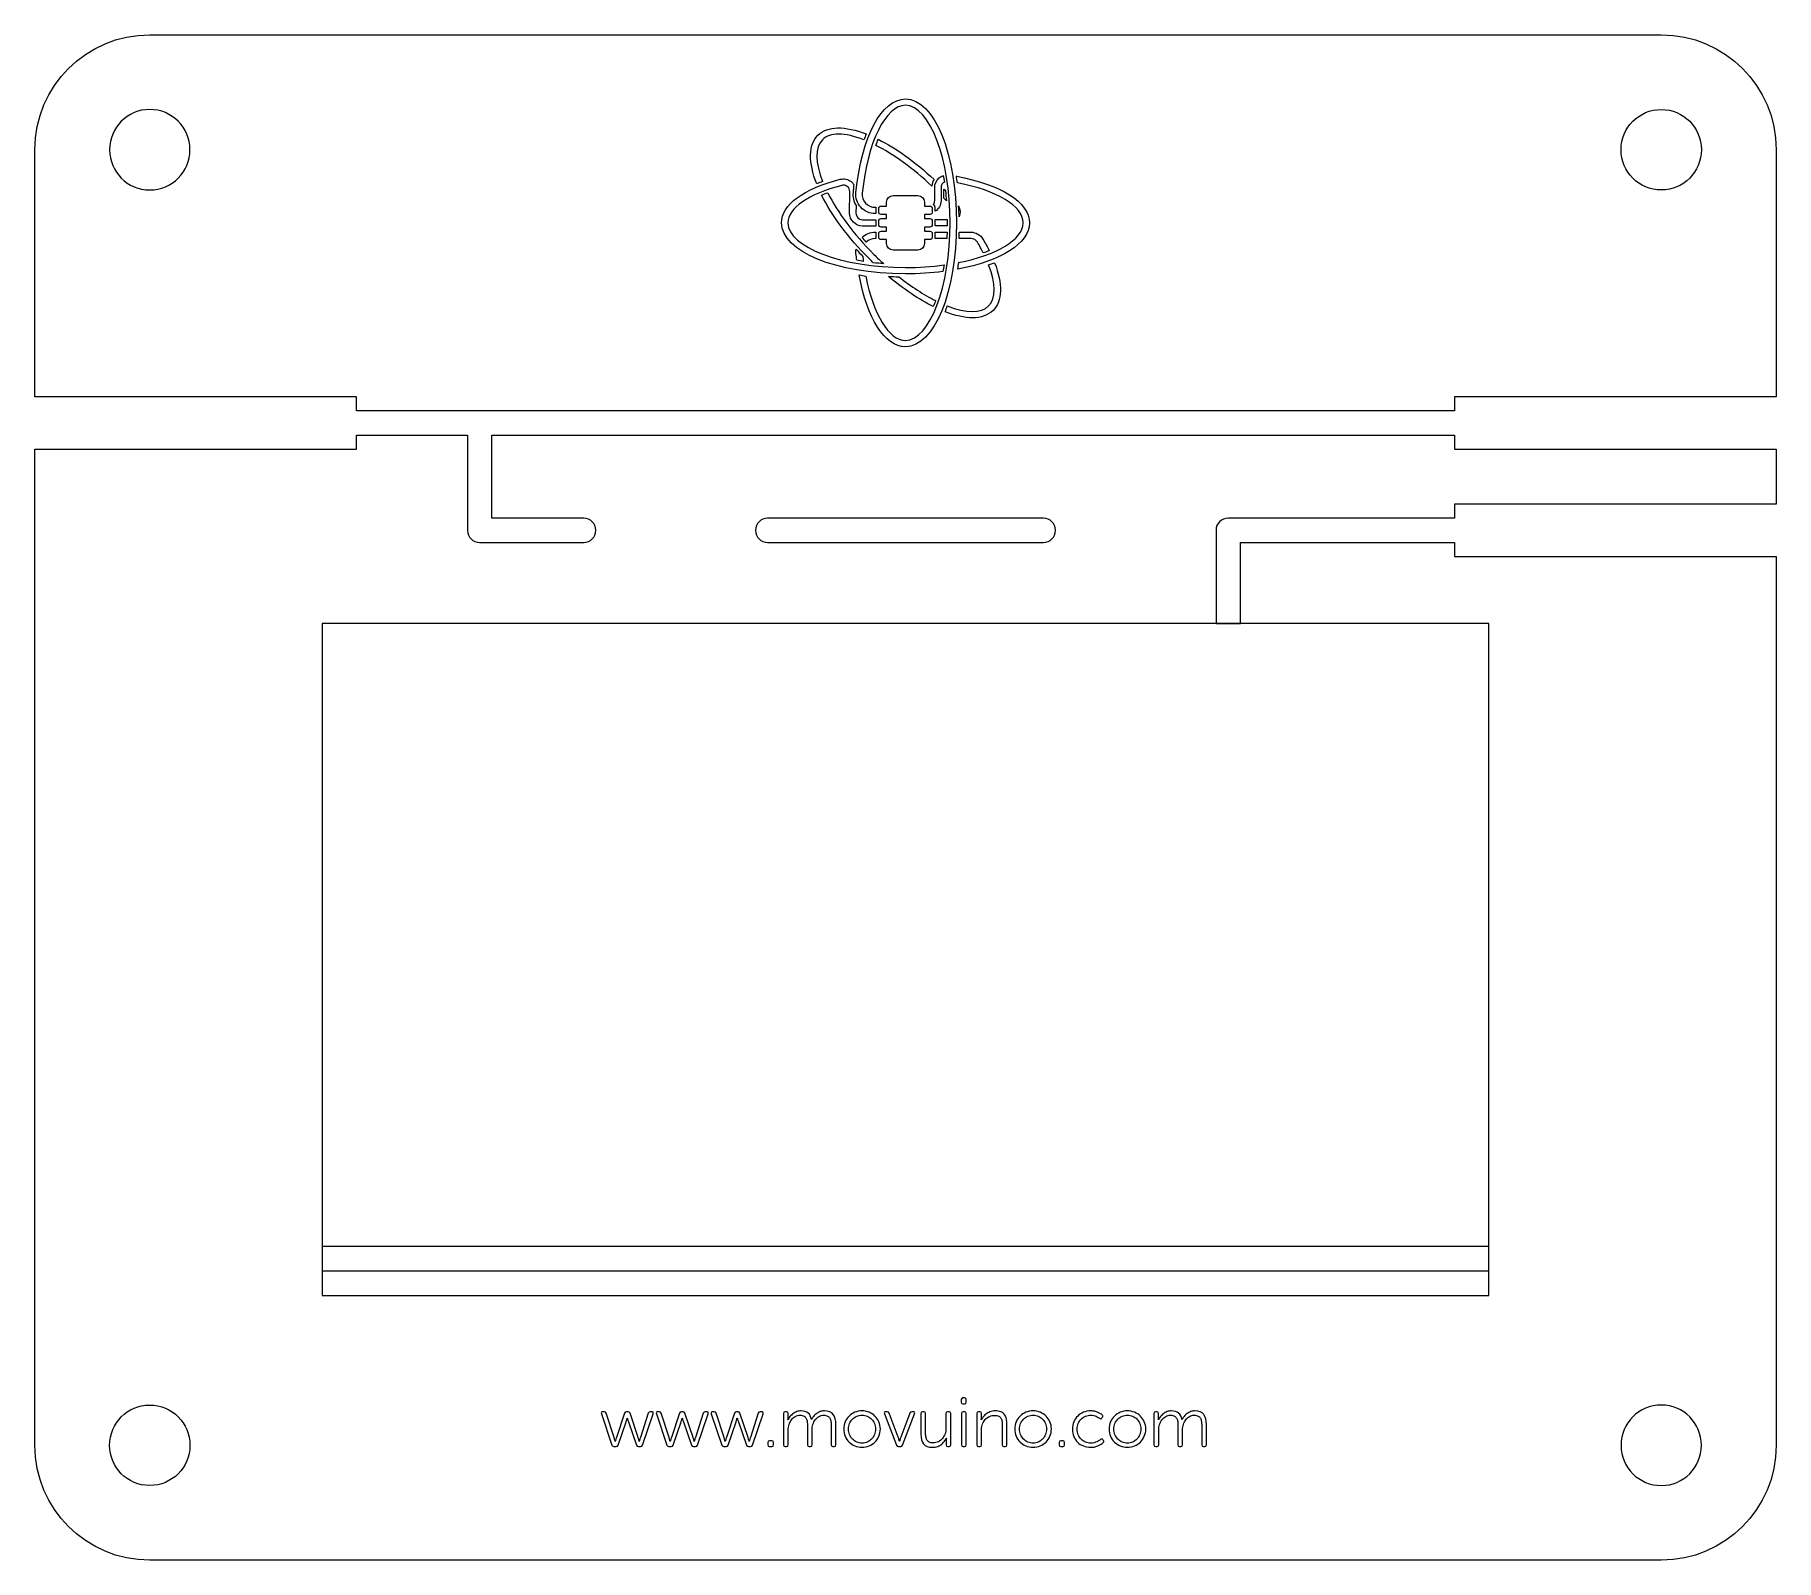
# Model space of a CAD drawing. Header units: inches. Extents: x 2.1 to 77.9, y -73.2 to -6.8.
import ezdxf

# ---------------------------------------------------------------- set-up
doc = ezdxf.new("R2010")
doc.units = ezdxf.units.IN
doc.header["$MEASUREMENT"] = 0
doc.layers.add('Bottom', color=7, linetype='Continuous')

msp = doc.modelspace()

# ---------------------------------------------------------------- linework, layer by layer
at = {"layer": 'Bottom', "color": 7, "lineweight": 9}
for points in [[(77.882, -22.568)], [(14.618, -60.606), (65.382, -60.606), (65.382, -32.43), (14.618, -32.43), (14.618, -60.606)], [(14.618, -61.668), (65.382, -61.668), (65.382, -59.546), (14.618, -59.546), (14.618, -61.668)]]:
    msp.add_lwpolyline(points, dxfattribs=at)
for points, knots in [([(77.882, -11.808), (77.882, -9.047), (75.644, -6.809), (72.882, -6.809), (72.882, -6.809), (7.118, -6.809), (7.118, -6.809), (4.357, -6.809), (2.118, -9.047), (2.118, -11.808), (2.118, -11.808), (2.118, -22.568), (2.118, -22.568), (2.118, -22.568), (2.118, -22.568), (2.118, -22.568), (2.118, -22.568), (16.118, -22.568), (16.118, -22.568), (16.118, -22.568), (16.118, -23.173), (16.118, -23.173), (16.118, -23.173), (20.94, -23.173), (20.94, -23.173), (20.94, -23.173), (21.998, -23.173), (21.998, -23.173), (21.998, -23.173), (63.882, -23.173), (63.882, -23.173), (63.882, -23.173), (63.882, -22.568), (63.882, -22.568), (63.882, -22.568), (77.882, -22.568), (77.882, -22.568), (77.882, -22.568), (77.882, -11.808), (77.882, -11.808)], [0, 0, 0, 0, 1, 1, 1, 2, 2, 2, 3, 3, 3, 4, 4, 4, 5, 5, 5, 6, 6, 6, 7, 7, 7, 8, 8, 8, 9, 9, 9, 10, 10, 10, 11, 11, 11, 12, 12, 12, 13, 13, 13, 13]), ([(40, -9.601), (38.959, -9.601), (38.093, -11.236), (37.845, -13.668), (37.821, -13.903), (37.898, -14.139), (38.057, -14.314), (38.216, -14.49), (38.443, -14.591), (38.68, -14.591), (38.68, -14.591), (38.715, -14.591), (38.715, -14.591), (38.709, -14.571), (38.705, -14.549), (38.705, -14.527), (38.705, -14.527), (38.705, -14.363), (38.705, -14.363), (38.705, -14.347), (38.707, -14.332), (38.71, -14.316), (38.71, -14.316), (38.68, -14.316), (38.68, -14.316), (38.521, -14.316), (38.368, -14.249), (38.261, -14.13), (38.153, -14.01), (38.102, -13.856), (38.119, -13.696), (38.344, -11.483), (39.135, -9.876), (40, -9.876), (41.055, -9.876), (41.946, -12.218), (41.946, -14.991), (41.946, -17.764), (41.055, -20.106), (40, -20.106), (39.275, -20.106), (38.602, -18.977), (38.27, -17.308), (38.172, -17.293), (38.075, -17.276), (37.979, -17.258), (38.332, -19.159), (39.1, -20.381), (40, -20.381), (41.245, -20.381), (42.221, -18.013), (42.221, -14.991), (42.221, -11.969), (41.245, -9.601), (40, -9.601)], [0, 0, 0, 0, 1, 1, 1, 2, 2, 2, 3, 3, 3, 4, 4, 4, 5, 5, 5, 6, 6, 6, 7, 7, 7, 8, 8, 8, 9, 9, 9, 10, 10, 10, 11, 11, 11, 12, 12, 12, 13, 13, 13, 14, 14, 14, 15, 15, 15, 16, 16, 16, 17, 17, 17, 18, 18, 18, 18]), ([(8.868, -11.808), (8.868, -12.775), (8.085, -13.558), (7.118, -13.558), (6.152, -13.558), (5.368, -12.775), (5.368, -11.808), (5.368, -10.842), (6.152, -10.059), (7.118, -10.059), (8.085, -10.059), (8.868, -10.842), (8.868, -11.808), (8.868, -11.808), (8.868, -11.808), (8.868, -11.808)], [0, 0, 0, 0, 1, 1, 1, 2, 2, 2, 3, 3, 3, 4, 4, 4, 5, 5, 5, 5]), ([(71.132, -11.808), (71.132, -12.775), (71.915, -13.558), (72.882, -13.558), (73.848, -13.558), (74.632, -12.775), (74.632, -11.808), (74.632, -10.842), (73.848, -10.059), (72.882, -10.059), (71.915, -10.059), (71.132, -10.842), (71.132, -11.808), (71.132, -11.808), (71.132, -11.808), (71.132, -11.808)], [0, 0, 0, 0, 1, 1, 1, 2, 2, 2, 3, 3, 3, 4, 4, 4, 5, 5, 5, 5]), ([(37.088, -11.131), (37.402, -11.131), (37.778, -11.219), (38.192, -11.383), (38.224, -11.293), (38.257, -11.207), (38.291, -11.123), (37.375, -10.766), (36.611, -10.758), (36.189, -11.18), (35.765, -11.604), (35.775, -12.371), (36.136, -13.291), (36.219, -13.257), (36.306, -13.224), (36.395, -13.192), (36.073, -12.382), (36.041, -11.716), (36.383, -11.374), (36.549, -11.209), (36.791, -11.131), (37.088, -11.131)], [0, 0, 0, 0, 1, 1, 1, 2, 2, 2, 3, 3, 3, 4, 4, 4, 5, 5, 5, 6, 6, 6, 7, 7, 7, 7]), ([(41.242, -13.103), (40.422, -12.336), (39.582, -11.74), (38.815, -11.356), (38.78, -11.441), (38.746, -11.528), (38.713, -11.619), (39.481, -12.009), (40.334, -12.619), (41.144, -13.39), (41.155, -13.287), (41.189, -13.19), (41.242, -13.103)], [0, 0, 0, 0, 1, 1, 1, 2, 2, 2, 3, 3, 3, 4, 4, 4, 4]), ([(34.885, -14.991), (34.885, -14.35), (35.783, -13.726), (37.227, -13.363), (37.25, -13.357), (37.273, -13.354), (37.295, -13.354), (37.357, -13.354), (37.417, -13.375), (37.467, -13.414), (37.537, -13.469), (37.577, -13.551), (37.576, -13.64), (37.576, -13.64), (37.57, -14.568), (37.57, -14.568), (37.569, -14.717), (37.627, -14.858), (37.732, -14.964), (37.838, -15.07), (37.978, -15.129), (38.128, -15.129), (38.128, -15.129), (38.712, -15.129), (38.712, -15.129), (38.708, -15.11), (38.705, -15.092), (38.705, -15.073), (38.705, -15.073), (38.705, -14.909), (38.705, -14.909), (38.705, -14.89), (38.708, -14.872), (38.712, -14.854), (38.712, -14.854), (38.128, -14.854), (38.128, -14.854), (38.052, -14.854), (37.981, -14.824), (37.927, -14.77), (37.874, -14.716), (37.845, -14.645), (37.845, -14.569), (37.845, -14.569), (37.847, -14.243), (37.847, -14.243), (37.745, -14.07), (37.695, -13.865), (37.716, -13.655), (37.727, -13.544), (37.741, -13.435), (37.755, -13.326), (37.723, -13.278), (37.684, -13.235), (37.637, -13.198), (37.501, -13.092), (37.327, -13.054), (37.161, -13.096), (35.564, -13.497), (34.61, -14.206), (34.61, -14.991), (34.61, -16.236), (36.978, -17.212), (40, -17.212), (40.571, -17.212), (41.118, -17.176), (41.631, -17.111), (41.648, -17.017), (41.664, -16.921), (41.679, -16.824), (41.15, -16.896), (40.585, -16.937), (40, -16.937), (37.228, -16.937), (34.885, -16.046), (34.885, -14.991)], [0, 0, 0, 0, 1, 1, 1, 2, 2, 2, 3, 3, 3, 4, 4, 4, 5, 5, 5, 6, 6, 6, 7, 7, 7, 8, 8, 8, 9, 9, 9, 10, 10, 10, 11, 11, 11, 12, 12, 12, 13, 13, 13, 14, 14, 14, 15, 15, 15, 16, 16, 16, 17, 17, 17, 18, 18, 18, 19, 19, 19, 20, 20, 20, 21, 21, 21, 22, 22, 22, 23, 23, 23, 24, 24, 24, 25, 25, 25, 25]), ([(41.228, -14.2), (41.271, -14.244), (41.295, -14.302), (41.295, -14.363), (41.295, -14.363), (41.295, -14.49), (41.295, -14.49), (41.446, -14.39), (41.545, -14.219), (41.545, -14.025), (41.545, -14.025), (41.545, -13.462), (41.545, -13.462), (41.545, -13.38), (41.581, -13.302), (41.644, -13.248), (41.658, -13.236), (41.674, -13.225), (41.691, -13.216), (41.677, -13.122), (41.662, -13.028), (41.646, -12.936), (41.58, -12.959), (41.519, -12.993), (41.465, -13.039), (41.341, -13.146), (41.27, -13.3), (41.27, -13.462), (41.27, -13.462), (41.27, -14.025), (41.27, -14.025), (41.27, -14.087), (41.25, -14.144), (41.216, -14.191), (41.22, -14.194), (41.224, -14.197), (41.228, -14.2)], [0, 0, 0, 0, 1, 1, 1, 2, 2, 2, 3, 3, 3, 4, 4, 4, 5, 5, 5, 6, 6, 6, 7, 7, 7, 8, 8, 8, 9, 9, 9, 10, 10, 10, 11, 11, 11, 12, 12, 12, 12]), ([(41.675, -13.924), (41.711, -13.962), (41.745, -14.001), (41.78, -14.039), (41.769, -13.889), (41.755, -13.741), (41.739, -13.594), (41.718, -13.572), (41.697, -13.55), (41.675, -13.528), (41.675, -13.528), (41.675, -13.924), (41.675, -13.924)], [0, 0, 0, 0, 1, 1, 1, 2, 2, 2, 3, 3, 3, 4, 4, 4, 4]), ([(42.206, -12.961), (42.208, -12.961), (42.21, -12.961), (42.212, -12.962), (42.212, -12.962), (42.212, -12.962), (42.212, -12.962), (42.21, -12.961), (42.208, -12.961), (42.206, -12.961)], [0, 0, 0, 0, 1, 1, 1, 2, 2, 2, 3, 3, 3, 3]), ([(42.212, -12.962), (42.229, -13.056), (42.245, -13.153), (42.26, -13.25), (42.26, -13.25), (42.26, -13.25), (42.26, -13.25), (43.983, -13.58), (45.115, -14.26), (45.115, -14.991), (45.115, -15.731), (43.96, -16.391), (42.313, -16.718), (42.313, -16.718), (42.313, -16.718), (42.314, -16.718), (42.302, -16.817), (42.289, -16.915), (42.275, -17.011), (44.129, -16.664), (45.39, -15.899), (45.39, -14.991), (45.39, -14.096), (44.153, -13.314), (42.212, -12.962)], [0, 0, 0, 0, 1, 1, 1, 2, 2, 2, 3, 3, 3, 4, 4, 4, 5, 5, 5, 6, 6, 6, 7, 7, 7, 8, 8, 8, 8]), ([(38.624, -16.367), (37.738, -15.481), (37.044, -14.528), (36.617, -13.681), (36.525, -13.713), (36.437, -13.746), (36.352, -13.781), (36.787, -14.656), (37.499, -15.63), (38.43, -16.561), (38.486, -16.617), (38.542, -16.673), (38.599, -16.727), (38.746, -16.744), (38.895, -16.759), (39.046, -16.77), (38.904, -16.64), (38.763, -16.506), (38.624, -16.367)], [0, 0, 0, 0, 1, 1, 1, 2, 2, 2, 3, 3, 3, 4, 4, 4, 5, 5, 5, 6, 6, 6, 6]), ([(41.136, -14.292), (41.118, -14.274), (41.093, -14.263), (41.065, -14.263), (41.065, -14.263), (40.904, -14.263), (40.904, -14.263), (40.904, -14.263), (40.825, -14.263), (40.825, -14.263), (40.825, -14.263), (40.825, -14.093), (40.825, -14.093), (40.825, -13.934), (40.696, -13.804), (40.536, -13.804), (40.536, -13.804), (39.464, -13.804), (39.464, -13.804), (39.304, -13.804), (39.174, -13.934), (39.174, -14.093), (39.174, -14.093), (39.174, -14.263), (39.174, -14.263), (39.174, -14.263), (39.096, -14.263), (39.096, -14.263), (39.096, -14.263), (38.935, -14.263), (38.935, -14.263), (38.907, -14.263), (38.882, -14.274), (38.864, -14.292), (38.846, -14.311), (38.835, -14.336), (38.835, -14.363), (38.835, -14.363), (38.835, -14.445), (38.835, -14.445), (38.835, -14.445), (38.835, -14.527), (38.835, -14.527), (38.835, -14.555), (38.846, -14.58), (38.864, -14.598), (38.882, -14.616), (38.907, -14.627), (38.935, -14.627), (38.935, -14.627), (39.096, -14.627), (39.096, -14.627), (39.096, -14.627), (39.174, -14.627), (39.174, -14.627), (39.174, -14.627), (39.174, -14.809), (39.174, -14.809), (39.174, -14.809), (39.096, -14.809), (39.096, -14.809), (39.096, -14.809), (38.935, -14.809), (38.935, -14.809), (38.907, -14.809), (38.882, -14.82), (38.864, -14.838), (38.846, -14.856), (38.835, -14.882), (38.835, -14.909), (38.835, -14.909), (38.835, -14.991), (38.835, -14.991), (38.835, -14.991), (38.835, -15.073), (38.835, -15.073), (38.835, -15.1), (38.846, -15.126), (38.864, -15.144), (38.882, -15.162), (38.907, -15.173), (38.935, -15.173), (38.935, -15.173), (39.096, -15.173), (39.096, -15.173), (39.096, -15.173), (39.174, -15.173), (39.174, -15.173), (39.174, -15.173), (39.174, -15.355), (39.174, -15.355), (39.174, -15.355), (39.096, -15.355), (39.096, -15.355), (39.096, -15.355), (38.935, -15.355), (38.935, -15.355), (38.907, -15.355), (38.882, -15.366), (38.864, -15.384), (38.846, -15.402), (38.835, -15.427), (38.835, -15.455), (38.835, -15.455), (38.835, -15.537), (38.835, -15.537), (38.835, -15.537), (38.835, -15.619), (38.835, -15.619), (38.835, -15.646), (38.846, -15.671), (38.864, -15.69), (38.882, -15.708), (38.907, -15.719), (38.935, -15.719), (38.935, -15.719), (39.096, -15.719), (39.096, -15.719), (39.096, -15.719), (39.174, -15.719), (39.174, -15.719), (39.174, -15.719), (39.174, -15.889), (39.174, -15.889), (39.174, -16.048), (39.304, -16.178), (39.464, -16.178), (39.464, -16.178), (40.536, -16.178), (40.536, -16.178), (40.696, -16.178), (40.825, -16.048), (40.825, -15.889), (40.825, -15.889), (40.825, -15.719), (40.825, -15.719), (40.825, -15.719), (40.904, -15.719), (40.904, -15.719), (40.904, -15.719), (41.065, -15.719), (41.065, -15.719), (41.093, -15.719), (41.118, -15.708), (41.136, -15.69), (41.154, -15.671), (41.165, -15.646), (41.165, -15.619), (41.165, -15.619), (41.165, -15.537), (41.165, -15.537), (41.165, -15.537), (41.165, -15.455), (41.165, -15.455), (41.165, -15.427), (41.154, -15.402), (41.136, -15.384), (41.118, -15.366), (41.093, -15.355), (41.065, -15.355), (41.065, -15.355), (40.904, -15.355), (40.904, -15.355), (40.904, -15.355), (40.825, -15.355), (40.825, -15.355), (40.825, -15.355), (40.825, -15.173), (40.825, -15.173), (40.825, -15.173), (40.904, -15.173), (40.904, -15.173), (40.904, -15.173), (41.065, -15.173), (41.065, -15.173), (41.093, -15.173), (41.118, -15.162), (41.136, -15.144), (41.154, -15.126), (41.165, -15.1), (41.165, -15.073), (41.165, -15.073), (41.165, -14.991), (41.165, -14.991), (41.165, -14.991), (41.165, -14.909), (41.165, -14.909), (41.165, -14.882), (41.154, -14.856), (41.136, -14.838), (41.118, -14.82), (41.093, -14.809), (41.065, -14.809), (41.065, -14.809), (40.904, -14.809), (40.904, -14.809), (40.904, -14.809), (40.825, -14.809), (40.825, -14.809), (40.825, -14.809), (40.825, -14.627), (40.825, -14.627), (40.825, -14.627), (40.904, -14.627), (40.904, -14.627), (40.904, -14.627), (41.065, -14.627), (41.065, -14.627), (41.093, -14.627), (41.118, -14.616), (41.136, -14.598), (41.154, -14.58), (41.165, -14.555), (41.165, -14.527), (41.165, -14.527), (41.165, -14.445), (41.165, -14.445), (41.165, -14.445), (41.165, -14.363), (41.165, -14.363), (41.165, -14.336), (41.154, -14.311), (41.136, -14.292)], [0, 0, 0, 0, 1, 1, 1, 2, 2, 2, 3, 3, 3, 4, 4, 4, 5, 5, 5, 6, 6, 6, 7, 7, 7, 8, 8, 8, 9, 9, 9, 10, 10, 10, 11, 11, 11, 12, 12, 12, 13, 13, 13, 14, 14, 14, 15, 15, 15, 16, 16, 16, 17, 17, 17, 18, 18, 18, 19, 19, 19, 20, 20, 20, 21, 21, 21, 22, 22, 22, 23, 23, 23, 24, 24, 24, 25, 25, 25, 26, 26, 26, 27, 27, 27, 28, 28, 28, 29, 29, 29, 30, 30, 30, 31, 31, 31, 32, 32, 32, 33, 33, 33, 34, 34, 34, 35, 35, 35, 36, 36, 36, 37, 37, 37, 38, 38, 38, 39, 39, 39, 40, 40, 40, 41, 41, 41, 42, 42, 42, 43, 43, 43, 44, 44, 44, 45, 45, 45, 46, 46, 46, 47, 47, 47, 48, 48, 48, 49, 49, 49, 50, 50, 50, 51, 51, 51, 52, 52, 52, 53, 53, 53, 54, 54, 54, 55, 55, 55, 56, 56, 56, 57, 57, 57, 58, 58, 58, 59, 59, 59, 60, 60, 60, 61, 61, 61, 62, 62, 62, 63, 63, 63, 64, 64, 64, 65, 65, 65, 66, 66, 66, 67, 67, 67, 68, 68, 68, 69, 69, 69, 70, 70, 70, 71, 71, 71, 72, 72, 72, 73, 73, 73, 74, 74, 74, 74]), ([(42.312, -14.255), (42.322, -14.414), (42.329, -14.574), (42.334, -14.735), (42.395, -14.575), (42.386, -14.404), (42.312, -14.255)], [0, 0, 0, 0, 1, 1, 1, 2, 2, 2, 2]), ([(41.815, -14.85), (41.799, -14.852), (41.783, -14.853), (41.767, -14.853), (41.767, -14.853), (41.288, -14.853), (41.288, -14.853), (41.292, -14.871), (41.295, -14.89), (41.295, -14.909), (41.295, -14.909), (41.295, -15.073), (41.295, -15.073), (41.295, -15.092), (41.292, -15.11), (41.288, -15.128), (41.288, -15.128), (41.767, -15.128), (41.767, -15.128), (41.783, -15.128), (41.799, -15.126), (41.815, -15.125), (41.815, -15.081), (41.816, -15.036), (41.816, -14.991), (41.816, -14.944), (41.815, -14.897), (41.815, -14.85)], [0, 0, 0, 0, 1, 1, 1, 2, 2, 2, 3, 3, 3, 4, 4, 4, 5, 5, 5, 6, 6, 6, 7, 7, 7, 8, 8, 8, 9, 9, 9, 9]), ([(38.705, -15.619), (38.705, -15.619), (38.705, -15.455), (38.705, -15.455), (38.705, -15.436), (38.708, -15.417), (38.712, -15.399), (38.712, -15.399), (38.681, -15.399), (38.681, -15.399), (38.469, -15.399), (38.264, -15.481), (38.11, -15.625), (38.17, -15.694), (38.231, -15.762), (38.293, -15.83), (38.397, -15.731), (38.536, -15.674), (38.681, -15.674), (38.681, -15.674), (38.712, -15.674), (38.712, -15.674), (38.708, -15.656), (38.705, -15.638), (38.705, -15.619)], [0, 0, 0, 0, 1, 1, 1, 2, 2, 2, 3, 3, 3, 4, 4, 4, 5, 5, 5, 6, 6, 6, 7, 7, 7, 8, 8, 8, 8]), ([(41.295, -15.455), (41.295, -15.455), (41.295, -15.619), (41.295, -15.619), (41.295, -15.638), (41.292, -15.656), (41.288, -15.674), (41.288, -15.674), (41.797, -15.674), (41.797, -15.674), (41.802, -15.583), (41.806, -15.492), (41.809, -15.399), (41.809, -15.399), (41.288, -15.399), (41.288, -15.399), (41.292, -15.417), (41.295, -15.436), (41.295, -15.455)], [0, 0, 0, 0, 1, 1, 1, 2, 2, 2, 3, 3, 3, 4, 4, 4, 5, 5, 5, 6, 6, 6, 6]), ([(43.133, -15.837), (43.227, -15.995), (43.311, -16.15), (43.386, -16.301), (43.475, -16.269), (43.562, -16.237), (43.645, -16.204), (43.563, -16.039), (43.472, -15.87), (43.37, -15.697), (43.262, -15.513), (43.061, -15.399), (42.848, -15.399), (42.848, -15.399), (42.336, -15.399), (42.336, -15.399), (42.334, -15.492), (42.331, -15.583), (42.328, -15.674), (42.328, -15.674), (42.848, -15.674), (42.848, -15.674), (42.965, -15.674), (43.074, -15.737), (43.133, -15.837)], [0, 0, 0, 0, 1, 1, 1, 2, 2, 2, 3, 3, 3, 4, 4, 4, 5, 5, 5, 6, 6, 6, 7, 7, 7, 8, 8, 8, 8]), ([(37.848, -16.138), (37.841, -16.199), (37.84, -16.261), (37.846, -16.323), (37.856, -16.424), (37.868, -16.524), (37.881, -16.622), (37.974, -16.639), (38.069, -16.654), (38.165, -16.669), (38.155, -16.597), (38.147, -16.522), (38.138, -16.449), (38.039, -16.346), (37.942, -16.242), (37.848, -16.138)], [0, 0, 0, 0, 1, 1, 1, 2, 2, 2, 3, 3, 3, 4, 4, 4, 5, 5, 5, 5]), ([(41.308, -18.376), (40.789, -18.116), (40.248, -17.764), (39.712, -17.339), (39.558, -17.336), (39.407, -17.33), (39.257, -17.322), (39.909, -17.871), (40.576, -18.321), (41.211, -18.636), (41.245, -18.552), (41.277, -18.466), (41.308, -18.376)], [0, 0, 0, 0, 1, 1, 1, 2, 2, 2, 3, 3, 3, 4, 4, 4, 4]), ([(43.876, -16.725), (43.793, -16.758), (43.706, -16.789), (43.618, -16.82), (43.932, -17.633), (43.942, -18.282), (43.617, -18.608), (43.294, -18.93), (42.645, -18.928), (41.82, -18.607), (41.789, -18.695), (41.758, -18.781), (41.725, -18.865), (42.17, -19.038), (42.57, -19.125), (42.91, -19.125), (43.289, -19.125), (43.596, -19.017), (43.811, -18.802), (44.218, -18.395), (44.232, -17.651), (43.876, -16.725)], [0, 0, 0, 0, 1, 1, 1, 2, 2, 2, 3, 3, 3, 4, 4, 4, 5, 5, 5, 6, 6, 6, 7, 7, 7, 7]), ([(2.118, -24.836), (2.118, -24.836), (2.118, -68.192), (2.118, -68.192), (2.118, -70.953), (4.357, -73.191), (7.118, -73.191), (7.118, -73.191), (72.882, -73.191), (72.882, -73.191), (75.644, -73.191), (77.882, -70.953), (77.882, -68.192), (77.882, -68.192), (77.882, -29.505), (77.882, -29.505), (77.882, -29.505), (63.882, -29.505), (63.882, -29.505), (63.882, -29.505), (63.882, -28.9), (63.882, -28.9), (63.882, -28.9), (54.569, -28.9), (54.569, -28.9), (54.569, -28.9), (54.569, -32.43), (54.569, -32.43), (54.569, -32.43), (53.511, -32.43), (53.511, -32.43), (53.511, -32.43), (53.511, -28.386), (53.511, -28.386), (53.511, -28.381), (53.51, -28.377), (53.51, -28.372), (53.51, -28.08), (53.747, -27.842), (54.04, -27.842), (54.04, -27.842), (63.882, -27.842), (63.882, -27.842), (63.882, -27.842), (63.882, -27.237), (63.882, -27.237), (63.882, -27.237), (77.882, -27.237), (77.882, -27.237), (77.882, -27.237), (77.882, -24.836), (77.882, -24.836), (77.882, -24.836), (63.882, -24.836), (63.882, -24.836), (63.882, -24.836), (63.882, -24.232), (63.882, -24.232), (63.882, -24.232), (21.998, -24.232), (21.998, -24.232), (21.998, -24.232), (21.998, -27.842), (21.998, -27.842), (21.998, -27.842), (26, -27.842), (26, -27.842), (26.293, -27.842), (26.529, -28.079), (26.529, -28.371), (26.529, -28.663), (26.293, -28.9), (26, -28.9), (26, -28.9), (21.469, -28.9), (21.469, -28.9), (21.18, -28.9), (20.946, -28.668), (20.941, -28.38), (20.941, -28.38), (20.94, -28.38), (20.94, -28.38), (20.94, -28.38), (20.94, -24.232), (20.94, -24.232), (20.94, -24.232), (16.118, -24.232), (16.118, -24.232), (16.118, -24.232), (16.118, -24.836), (16.118, -24.836), (16.118, -24.836), (2.118, -24.836), (2.118, -24.836)], [0, 0, 0, 0, 1, 1, 1, 2, 2, 2, 3, 3, 3, 4, 4, 4, 5, 5, 5, 6, 6, 6, 7, 7, 7, 8, 8, 8, 9, 9, 9, 10, 10, 10, 11, 11, 11, 12, 12, 12, 13, 13, 13, 14, 14, 14, 15, 15, 15, 16, 16, 16, 17, 17, 17, 18, 18, 18, 19, 19, 19, 20, 20, 20, 21, 21, 21, 22, 22, 22, 23, 23, 23, 24, 24, 24, 25, 25, 25, 26, 26, 26, 27, 27, 27, 28, 28, 28, 29, 29, 29, 30, 30, 30, 31, 31, 31, 31]), ([(34, -27.842), (34, -27.842), (46, -27.842), (46, -27.842), (46.292, -27.842), (46.529, -28.079), (46.529, -28.371), (46.529, -28.664), (46.292, -28.9), (46, -28.9), (46, -28.9), (34, -28.9), (34, -28.9), (33.708, -28.9), (33.471, -28.664), (33.471, -28.371), (33.471, -28.079), (33.708, -27.842), (34, -27.842)], [0, 0, 0, 0, 1, 1, 1, 2, 2, 2, 3, 3, 3, 4, 4, 4, 5, 5, 5, 6, 6, 6, 6]), ([(8.868, -68.192), (8.868, -67.225), (8.085, -66.442), (7.118, -66.442), (6.152, -66.442), (5.368, -67.225), (5.368, -68.192), (5.368, -69.159), (6.152, -69.942), (7.118, -69.942), (8.085, -69.942), (8.868, -69.159), (8.868, -68.192), (8.868, -68.192), (8.868, -68.192), (8.868, -68.192)], [0, 0, 0, 0, 1, 1, 1, 2, 2, 2, 3, 3, 3, 4, 4, 4, 5, 5, 5, 5]), ([(42.498, -66.386), (42.45, -66.386), (42.426, -66.361), (42.426, -66.314), (42.426, -66.314), (42.426, -66.205), (42.426, -66.205), (42.426, -66.155), (42.45, -66.13), (42.498, -66.13), (42.498, -66.13), (42.573, -66.13), (42.573, -66.13), (42.621, -66.13), (42.645, -66.155), (42.645, -66.205), (42.645, -66.205), (42.645, -66.314), (42.645, -66.314), (42.645, -66.361), (42.621, -66.386), (42.573, -66.386), (42.573, -66.386), (42.498, -66.386), (42.498, -66.386)], [0, 0, 0, 0, 1, 1, 1, 2, 2, 2, 3, 3, 3, 4, 4, 4, 5, 5, 5, 6, 6, 6, 7, 7, 7, 8, 8, 8, 8]), ([(71.132, -68.192), (71.132, -67.225), (71.915, -66.442), (72.882, -66.442), (73.848, -66.442), (74.632, -67.225), (74.632, -68.192), (74.632, -69.159), (73.848, -69.942), (72.882, -69.942), (71.915, -69.942), (71.132, -69.159), (71.132, -68.192), (71.132, -68.192), (71.132, -68.192), (71.132, -68.192)], [0, 0, 0, 0, 1, 1, 1, 2, 2, 2, 3, 3, 3, 4, 4, 4, 5, 5, 5, 5]), ([(26.766, -66.816), (26.75, -66.759), (26.771, -66.731), (26.83, -66.731), (26.83, -66.731), (26.893, -66.731), (26.893, -66.731), (26.937, -66.731), (26.965, -66.753), (26.977, -66.795), (26.977, -66.795), (27.323, -67.858), (27.323, -67.858), (27.328, -67.877), (27.334, -67.895), (27.339, -67.914), (27.344, -67.933), (27.348, -67.951), (27.353, -67.967), (27.358, -67.987), (27.364, -68.005), (27.368, -68.021), (27.368, -68.021), (27.374, -68.021), (27.374, -68.021), (27.378, -68.005), (27.382, -67.987), (27.389, -67.967), (27.392, -67.951), (27.398, -67.933), (27.403, -67.914), (27.41, -67.895), (27.416, -67.877), (27.422, -67.858), (27.422, -67.858), (27.773, -66.798), (27.773, -66.798), (27.785, -66.757), (27.813, -66.737), (27.858, -66.737), (27.858, -66.737), (27.93, -66.737), (27.93, -66.737), (27.974, -66.737), (28.002, -66.757), (28.014, -66.798), (28.014, -66.798), (28.365, -67.858), (28.365, -67.858), (28.372, -67.877), (28.377, -67.895), (28.383, -67.914), (28.389, -67.933), (28.394, -67.951), (28.398, -67.967), (28.405, -67.987), (28.409, -68.005), (28.414, -68.021), (28.414, -68.021), (28.419, -68.021), (28.419, -68.021), (28.422, -68.003), (28.426, -67.985), (28.432, -67.967), (28.436, -67.951), (28.44, -67.933), (28.445, -67.916), (28.45, -67.898), (28.457, -67.878), (28.465, -67.858), (28.465, -67.858), (28.81, -66.795), (28.81, -66.795), (28.822, -66.753), (28.85, -66.731), (28.895, -66.731), (28.895, -66.731), (28.958, -66.731), (28.958, -66.731), (29.014, -66.731), (29.034, -66.759), (29.018, -66.816), (29.018, -66.816), (28.555, -68.18), (28.555, -68.18), (28.543, -68.222), (28.515, -68.243), (28.47, -68.243), (28.47, -68.243), (28.377, -68.243), (28.377, -68.243), (28.333, -68.243), (28.305, -68.222), (28.293, -68.18), (28.293, -68.18), (27.942, -67.167), (27.942, -67.167), (27.935, -67.149), (27.93, -67.131), (27.924, -67.111), (27.918, -67.093), (27.913, -67.075), (27.909, -67.059), (27.903, -67.041), (27.899, -67.023), (27.896, -67.005), (27.896, -67.005), (27.891, -67.005), (27.891, -67.005), (27.886, -67.023), (27.881, -67.041), (27.875, -67.059), (27.871, -67.075), (27.867, -67.093), (27.86, -67.111), (27.854, -67.131), (27.848, -67.149), (27.842, -67.167), (27.842, -67.167), (27.494, -68.18), (27.494, -68.18), (27.482, -68.222), (27.454, -68.243), (27.41, -68.243), (27.41, -68.243), (27.316, -68.243), (27.316, -68.243), (27.272, -68.243), (27.243, -68.222), (27.229, -68.18), (27.229, -68.18), (26.766, -66.816), (26.766, -66.816)], [0, 0, 0, 0, 1, 1, 1, 2, 2, 2, 3, 3, 3, 4, 4, 4, 5, 5, 5, 6, 6, 6, 7, 7, 7, 8, 8, 8, 9, 9, 9, 10, 10, 10, 11, 11, 11, 12, 12, 12, 13, 13, 13, 14, 14, 14, 15, 15, 15, 16, 16, 16, 17, 17, 17, 18, 18, 18, 19, 19, 19, 20, 20, 20, 21, 21, 21, 22, 22, 22, 23, 23, 23, 24, 24, 24, 25, 25, 25, 26, 26, 26, 27, 27, 27, 28, 28, 28, 29, 29, 29, 30, 30, 30, 31, 31, 31, 32, 32, 32, 33, 33, 33, 34, 34, 34, 35, 35, 35, 36, 36, 36, 37, 37, 37, 38, 38, 38, 39, 39, 39, 40, 40, 40, 41, 41, 41, 42, 42, 42, 43, 43, 43, 44, 44, 44, 44]), ([(29.159, -66.816), (29.143, -66.759), (29.164, -66.731), (29.222, -66.731), (29.222, -66.731), (29.285, -66.731), (29.285, -66.731), (29.329, -66.731), (29.357, -66.753), (29.369, -66.795), (29.369, -66.795), (29.715, -67.858), (29.715, -67.858), (29.721, -67.877), (29.727, -67.895), (29.732, -67.914), (29.737, -67.933), (29.741, -67.951), (29.745, -67.967), (29.751, -67.987), (29.756, -68.005), (29.76, -68.021), (29.76, -68.021), (29.766, -68.021), (29.766, -68.021), (29.77, -68.005), (29.775, -67.987), (29.781, -67.967), (29.785, -67.951), (29.79, -67.933), (29.796, -67.914), (29.802, -67.895), (29.808, -67.877), (29.814, -67.858), (29.814, -67.858), (30.166, -66.798), (30.166, -66.798), (30.178, -66.757), (30.206, -66.737), (30.25, -66.737), (30.25, -66.737), (30.322, -66.737), (30.322, -66.737), (30.366, -66.737), (30.394, -66.757), (30.406, -66.798), (30.406, -66.798), (30.758, -67.858), (30.758, -67.858), (30.764, -67.877), (30.77, -67.895), (30.776, -67.914), (30.782, -67.933), (30.787, -67.951), (30.791, -67.967), (30.797, -67.987), (30.802, -68.005), (30.806, -68.021), (30.806, -68.021), (30.812, -68.021), (30.812, -68.021), (30.814, -68.003), (30.818, -67.985), (30.824, -67.967), (30.828, -67.951), (30.833, -67.933), (30.838, -67.916), (30.843, -67.898), (30.849, -67.878), (30.857, -67.858), (30.857, -67.858), (31.203, -66.795), (31.203, -66.795), (31.215, -66.753), (31.243, -66.731), (31.287, -66.731), (31.287, -66.731), (31.35, -66.731), (31.35, -66.731), (31.406, -66.731), (31.426, -66.759), (31.41, -66.816), (31.41, -66.816), (30.947, -68.18), (30.947, -68.18), (30.935, -68.222), (30.907, -68.243), (30.863, -68.243), (30.863, -68.243), (30.77, -68.243), (30.77, -68.243), (30.726, -68.243), (30.698, -68.222), (30.686, -68.18), (30.686, -68.18), (30.334, -67.167), (30.334, -67.167), (30.328, -67.149), (30.322, -67.131), (30.316, -67.111), (30.31, -67.093), (30.305, -67.075), (30.301, -67.059), (30.295, -67.041), (30.291, -67.023), (30.289, -67.005), (30.289, -67.005), (30.283, -67.005), (30.283, -67.005), (30.279, -67.023), (30.274, -67.041), (30.268, -67.059), (30.264, -67.075), (30.259, -67.093), (30.253, -67.111), (30.247, -67.131), (30.241, -67.149), (30.235, -67.167), (30.235, -67.167), (29.886, -68.18), (29.886, -68.18), (29.874, -68.222), (29.846, -68.243), (29.802, -68.243), (29.802, -68.243), (29.709, -68.243), (29.709, -68.243), (29.665, -68.243), (29.636, -68.222), (29.622, -68.18), (29.622, -68.18), (29.159, -66.816), (29.159, -66.816)], [0, 0, 0, 0, 1, 1, 1, 2, 2, 2, 3, 3, 3, 4, 4, 4, 5, 5, 5, 6, 6, 6, 7, 7, 7, 8, 8, 8, 9, 9, 9, 10, 10, 10, 11, 11, 11, 12, 12, 12, 13, 13, 13, 14, 14, 14, 15, 15, 15, 16, 16, 16, 17, 17, 17, 18, 18, 18, 19, 19, 19, 20, 20, 20, 21, 21, 21, 22, 22, 22, 23, 23, 23, 24, 24, 24, 25, 25, 25, 26, 26, 26, 27, 27, 27, 28, 28, 28, 29, 29, 29, 30, 30, 30, 31, 31, 31, 32, 32, 32, 33, 33, 33, 34, 34, 34, 35, 35, 35, 36, 36, 36, 37, 37, 37, 38, 38, 38, 39, 39, 39, 40, 40, 40, 41, 41, 41, 42, 42, 42, 43, 43, 43, 44, 44, 44, 44]), ([(31.551, -66.816), (31.535, -66.759), (31.556, -66.731), (31.614, -66.731), (31.614, -66.731), (31.677, -66.731), (31.677, -66.731), (31.722, -66.731), (31.749, -66.753), (31.762, -66.795), (31.762, -66.795), (32.107, -67.858), (32.107, -67.858), (32.113, -67.877), (32.119, -67.895), (32.124, -67.914), (32.129, -67.933), (32.133, -67.951), (32.137, -67.967), (32.143, -67.987), (32.148, -68.005), (32.153, -68.021), (32.153, -68.021), (32.158, -68.021), (32.158, -68.021), (32.163, -68.005), (32.167, -67.987), (32.174, -67.967), (32.177, -67.951), (32.183, -67.933), (32.188, -67.914), (32.195, -67.895), (32.2, -67.877), (32.207, -67.858), (32.207, -67.858), (32.558, -66.798), (32.558, -66.798), (32.57, -66.757), (32.598, -66.737), (32.642, -66.737), (32.642, -66.737), (32.714, -66.737), (32.714, -66.737), (32.759, -66.737), (32.786, -66.757), (32.799, -66.798), (32.799, -66.798), (33.15, -67.858), (33.15, -67.858), (33.156, -67.877), (33.162, -67.895), (33.168, -67.914), (33.174, -67.933), (33.179, -67.951), (33.183, -67.967), (33.19, -67.987), (33.194, -68.005), (33.198, -68.021), (33.198, -68.021), (33.204, -68.021), (33.204, -68.021), (33.206, -68.003), (33.211, -67.985), (33.216, -67.967), (33.221, -67.951), (33.225, -67.933), (33.23, -67.916), (33.235, -67.898), (33.242, -67.878), (33.249, -67.858), (33.249, -67.858), (33.595, -66.795), (33.595, -66.795), (33.607, -66.753), (33.635, -66.731), (33.679, -66.731), (33.679, -66.731), (33.742, -66.731), (33.742, -66.731), (33.799, -66.731), (33.819, -66.759), (33.802, -66.816), (33.802, -66.816), (33.34, -68.18), (33.34, -68.18), (33.328, -68.222), (33.299, -68.243), (33.255, -68.243), (33.255, -68.243), (33.162, -68.243), (33.162, -68.243), (33.118, -68.243), (33.09, -68.222), (33.078, -68.18), (33.078, -68.18), (32.727, -67.167), (32.727, -67.167), (32.72, -67.149), (32.714, -67.131), (32.709, -67.111), (32.702, -67.093), (32.698, -67.075), (32.693, -67.059), (32.688, -67.041), (32.683, -67.023), (32.681, -67.005), (32.681, -67.005), (32.676, -67.005), (32.676, -67.005), (32.671, -67.023), (32.666, -67.041), (32.66, -67.059), (32.656, -67.075), (32.651, -67.093), (32.645, -67.111), (32.639, -67.131), (32.633, -67.149), (32.627, -67.167), (32.627, -67.167), (32.279, -68.18), (32.279, -68.18), (32.267, -68.222), (32.239, -68.243), (32.195, -68.243), (32.195, -68.243), (32.101, -68.243), (32.101, -68.243), (32.057, -68.243), (32.028, -68.222), (32.014, -68.18), (32.014, -68.18), (31.551, -66.816), (31.551, -66.816)], [0, 0, 0, 0, 1, 1, 1, 2, 2, 2, 3, 3, 3, 4, 4, 4, 5, 5, 5, 6, 6, 6, 7, 7, 7, 8, 8, 8, 9, 9, 9, 10, 10, 10, 11, 11, 11, 12, 12, 12, 13, 13, 13, 14, 14, 14, 15, 15, 15, 16, 16, 16, 17, 17, 17, 18, 18, 18, 19, 19, 19, 20, 20, 20, 21, 21, 21, 22, 22, 22, 23, 23, 23, 24, 24, 24, 25, 25, 25, 26, 26, 26, 27, 27, 27, 28, 28, 28, 29, 29, 29, 30, 30, 30, 31, 31, 31, 32, 32, 32, 33, 33, 33, 34, 34, 34, 35, 35, 35, 36, 36, 36, 37, 37, 37, 38, 38, 38, 39, 39, 39, 40, 40, 40, 41, 41, 41, 42, 42, 42, 43, 43, 43, 44, 44, 44, 44]), ([(34.692, -66.807), (34.692, -66.756), (34.717, -66.731), (34.767, -66.731), (34.767, -66.731), (34.821, -66.731), (34.821, -66.731), (34.87, -66.731), (34.893, -66.756), (34.893, -66.807), (34.893, -66.807), (34.893, -66.981), (34.893, -66.981), (34.893, -66.997), (34.893, -67.011), (34.892, -67.024), (34.891, -67.037), (34.89, -67.049), (34.888, -67.059), (34.886, -67.071), (34.883, -67.081), (34.881, -67.089), (34.881, -67.089), (34.888, -67.089), (34.888, -67.089), (34.906, -67.039), (34.934, -66.99), (34.972, -66.942), (35.01, -66.894), (35.054, -66.852), (35.104, -66.816), (35.154, -66.779), (35.208, -66.75), (35.266, -66.728), (35.324, -66.706), (35.383, -66.695), (35.444, -66.695), (35.584, -66.695), (35.691, -66.727), (35.765, -66.79), (35.84, -66.853), (35.887, -66.948), (35.909, -67.074), (35.909, -67.074), (35.916, -67.074), (35.916, -67.074), (35.936, -67.026), (35.964, -66.979), (36.001, -66.934), (36.038, -66.889), (36.081, -66.849), (36.13, -66.812), (36.18, -66.776), (36.233, -66.748), (36.29, -66.727), (36.347, -66.706), (36.407, -66.695), (36.472, -66.695), (36.654, -66.695), (36.783, -66.746), (36.859, -66.849), (36.935, -66.951), (36.974, -67.095), (36.974, -67.281), (36.974, -67.281), (36.974, -68.168), (36.974, -68.168), (36.974, -68.218), (36.948, -68.243), (36.899, -68.243), (36.899, -68.243), (36.844, -68.243), (36.844, -68.243), (36.794, -68.243), (36.769, -68.218), (36.769, -68.168), (36.769, -68.168), (36.769, -67.332), (36.769, -67.332), (36.769, -67.27), (36.765, -67.212), (36.757, -67.158), (36.749, -67.104), (36.733, -67.056), (36.709, -67.015), (36.685, -66.974), (36.652, -66.942), (36.61, -66.918), (36.568, -66.894), (36.513, -66.882), (36.444, -66.882), (36.368, -66.882), (36.299, -66.9), (36.237, -66.936), (36.175, -66.972), (36.121, -67.02), (36.076, -67.08), (36.031, -67.14), (35.997, -67.208), (35.972, -67.283), (35.949, -67.358), (35.937, -67.435), (35.937, -67.513), (35.937, -67.513), (35.937, -68.168), (35.937, -68.168), (35.937, -68.218), (35.913, -68.243), (35.864, -68.243), (35.864, -68.243), (35.807, -68.243), (35.807, -68.243), (35.757, -68.243), (35.732, -68.218), (35.732, -68.168), (35.732, -68.168), (35.732, -67.332), (35.732, -67.332), (35.732, -67.277), (35.729, -67.221), (35.723, -67.167), (35.717, -67.113), (35.703, -67.065), (35.681, -67.023), (35.659, -66.981), (35.627, -66.947), (35.585, -66.921), (35.543, -66.895), (35.486, -66.882), (35.414, -66.882), (35.338, -66.882), (35.267, -66.9), (35.203, -66.937), (35.139, -66.974), (35.084, -67.023), (35.039, -67.083), (34.994, -67.143), (34.959, -67.211), (34.934, -67.286), (34.909, -67.361), (34.897, -67.437), (34.897, -67.513), (34.897, -67.513), (34.897, -68.168), (34.897, -68.168), (34.897, -68.218), (34.872, -68.243), (34.825, -68.243), (34.825, -68.243), (34.767, -68.243), (34.767, -68.243), (34.717, -68.243), (34.692, -68.218), (34.692, -68.168), (34.692, -68.168), (34.692, -66.807), (34.692, -66.807)], [0, 0, 0, 0, 1, 1, 1, 2, 2, 2, 3, 3, 3, 4, 4, 4, 5, 5, 5, 6, 6, 6, 7, 7, 7, 8, 8, 8, 9, 9, 9, 10, 10, 10, 11, 11, 11, 12, 12, 12, 13, 13, 13, 14, 14, 14, 15, 15, 15, 16, 16, 16, 17, 17, 17, 18, 18, 18, 19, 19, 19, 20, 20, 20, 21, 21, 21, 22, 22, 22, 23, 23, 23, 24, 24, 24, 25, 25, 25, 26, 26, 26, 27, 27, 27, 28, 28, 28, 29, 29, 29, 30, 30, 30, 31, 31, 31, 32, 32, 32, 33, 33, 33, 34, 34, 34, 35, 35, 35, 36, 36, 36, 37, 37, 37, 38, 38, 38, 39, 39, 39, 40, 40, 40, 41, 41, 41, 42, 42, 42, 43, 43, 43, 44, 44, 44, 45, 45, 45, 46, 46, 46, 47, 47, 47, 48, 48, 48, 49, 49, 49, 50, 50, 50, 51, 51, 51, 52, 52, 52, 52]), ([(37.31, -67.48), (37.31, -67.367), (37.331, -67.264), (37.373, -67.169), (37.415, -67.074), (37.472, -66.991), (37.544, -66.921), (37.616, -66.851), (37.701, -66.796), (37.797, -66.755), (37.893, -66.715), (37.996, -66.695), (38.106, -66.695), (38.217, -66.695), (38.32, -66.715), (38.417, -66.755), (38.515, -66.796), (38.599, -66.851), (38.672, -66.921), (38.744, -66.991), (38.801, -67.074), (38.843, -67.169), (38.885, -67.264), (38.906, -67.367), (38.906, -67.48), (38.906, -67.594), (38.885, -67.7), (38.843, -67.797), (38.801, -67.894), (38.744, -67.979), (38.672, -68.051), (38.599, -68.123), (38.515, -68.179), (38.419, -68.219), (38.323, -68.259), (38.22, -68.279), (38.109, -68.279), (37.999, -68.279), (37.896, -68.259), (37.798, -68.219), (37.701, -68.179), (37.616, -68.123), (37.544, -68.051), (37.472, -67.979), (37.415, -67.894), (37.373, -67.797), (37.331, -67.7), (37.31, -67.594), (37.31, -67.48)], [0, 0, 0, 0, 1, 1, 1, 2, 2, 2, 3, 3, 3, 4, 4, 4, 5, 5, 5, 6, 6, 6, 7, 7, 7, 8, 8, 8, 9, 9, 9, 10, 10, 10, 11, 11, 11, 12, 12, 12, 13, 13, 13, 14, 14, 14, 15, 15, 15, 16, 16, 16, 16]), ([(37.52, -67.48), (37.52, -67.568), (37.536, -67.65), (37.567, -67.725), (37.598, -67.8), (37.64, -67.865), (37.693, -67.92), (37.746, -67.975), (37.808, -68.018), (37.88, -68.049), (37.951, -68.081), (38.027, -68.096), (38.109, -68.096), (38.19, -68.096), (38.265, -68.081), (38.337, -68.049), (38.407, -68.018), (38.47, -67.975), (38.523, -67.92), (38.576, -67.865), (38.618, -67.8), (38.649, -67.725), (38.68, -67.65), (38.695, -67.568), (38.695, -67.48), (38.695, -67.394), (38.68, -67.314), (38.649, -67.241), (38.618, -67.168), (38.576, -67.104), (38.523, -67.05), (38.47, -66.996), (38.407, -66.954), (38.337, -66.924), (38.265, -66.894), (38.19, -66.879), (38.109, -66.879), (38.027, -66.879), (37.951, -66.894), (37.88, -66.924), (37.808, -66.954), (37.746, -66.996), (37.693, -67.05), (37.64, -67.104), (37.598, -67.168), (37.567, -67.241), (37.536, -67.314), (37.52, -67.394), (37.52, -67.48)], [0, 0, 0, 0, 1, 1, 1, 2, 2, 2, 3, 3, 3, 4, 4, 4, 5, 5, 5, 6, 6, 6, 7, 7, 7, 8, 8, 8, 9, 9, 9, 10, 10, 10, 11, 11, 11, 12, 12, 12, 13, 13, 13, 14, 14, 14, 15, 15, 15, 16, 16, 16, 16]), ([(39.08, -66.819), (39.07, -66.79), (39.07, -66.769), (39.08, -66.754), (39.091, -66.739), (39.11, -66.731), (39.137, -66.731), (39.137, -66.731), (39.204, -66.731), (39.204, -66.731), (39.246, -66.731), (39.273, -66.751), (39.285, -66.791), (39.285, -66.791), (39.685, -67.84), (39.685, -67.84), (39.691, -67.86), (39.697, -67.881), (39.704, -67.902), (39.711, -67.923), (39.717, -67.943), (39.721, -67.961), (39.727, -67.983), (39.732, -68.004), (39.736, -68.024), (39.736, -68.024), (39.742, -68.024), (39.742, -68.024), (39.746, -68.004), (39.751, -67.983), (39.757, -67.961), (39.761, -67.943), (39.766, -67.923), (39.773, -67.902), (39.78, -67.881), (39.788, -67.86), (39.796, -67.84), (39.796, -67.84), (40.193, -66.791), (40.193, -66.791), (40.204, -66.751), (40.232, -66.731), (40.274, -66.731), (40.274, -66.731), (40.337, -66.731), (40.337, -66.731), (40.397, -66.731), (40.417, -66.76), (40.397, -66.819), (40.397, -66.819), (39.871, -68.186), (39.871, -68.186), (39.859, -68.224), (39.832, -68.243), (39.79, -68.243), (39.79, -68.243), (39.691, -68.243), (39.691, -68.243), (39.648, -68.243), (39.62, -68.224), (39.606, -68.186), (39.606, -68.186), (39.08, -66.819), (39.08, -66.819)], [0, 0, 0, 0, 1, 1, 1, 2, 2, 2, 3, 3, 3, 4, 4, 4, 5, 5, 5, 6, 6, 6, 7, 7, 7, 8, 8, 8, 9, 9, 9, 10, 10, 10, 11, 11, 11, 12, 12, 12, 13, 13, 13, 14, 14, 14, 15, 15, 15, 16, 16, 16, 17, 17, 17, 18, 18, 18, 19, 19, 19, 20, 20, 20, 21, 21, 21, 21]), ([(40.67, -66.807), (40.67, -66.756), (40.695, -66.731), (40.743, -66.731), (40.743, -66.731), (40.8, -66.731), (40.8, -66.731), (40.85, -66.731), (40.875, -66.756), (40.875, -66.807), (40.875, -66.807), (40.875, -67.639), (40.875, -67.639), (40.875, -67.699), (40.878, -67.756), (40.885, -67.811), (40.893, -67.865), (40.907, -67.912), (40.929, -67.953), (40.951, -67.994), (40.984, -68.027), (41.028, -68.051), (41.072, -68.075), (41.13, -68.087), (41.203, -68.087), (41.289, -68.087), (41.366, -68.069), (41.436, -68.034), (41.504, -67.999), (41.563, -67.953), (41.611, -67.895), (41.659, -67.836), (41.696, -67.77), (41.723, -67.693), (41.749, -67.617), (41.761, -67.538), (41.761, -67.456), (41.761, -67.456), (41.761, -66.807), (41.761, -66.807), (41.761, -66.756), (41.787, -66.731), (41.837, -66.731), (41.837, -66.731), (41.894, -66.731), (41.894, -66.731), (41.942, -66.731), (41.966, -66.756), (41.966, -66.807), (41.966, -66.807), (41.966, -68.168), (41.966, -68.168), (41.966, -68.218), (41.942, -68.243), (41.894, -68.243), (41.894, -68.243), (41.84, -68.243), (41.84, -68.243), (41.792, -68.243), (41.768, -68.218), (41.768, -68.168), (41.768, -68.168), (41.768, -67.994), (41.768, -67.994), (41.768, -67.978), (41.768, -67.964), (41.768, -67.952), (41.768, -67.94), (41.769, -67.929), (41.771, -67.919), (41.772, -67.909), (41.775, -67.898), (41.777, -67.886), (41.777, -67.886), (41.771, -67.886), (41.771, -67.886), (41.757, -67.921), (41.733, -67.963), (41.7, -68.009), (41.667, -68.055), (41.626, -68.098), (41.577, -68.138), (41.528, -68.178), (41.47, -68.212), (41.402, -68.239), (41.335, -68.266), (41.259, -68.279), (41.175, -68.279), (40.995, -68.279), (40.866, -68.231), (40.788, -68.135), (40.71, -68.039), (40.67, -67.891), (40.67, -67.693), (40.67, -67.693), (40.67, -66.807), (40.67, -66.807)], [0, 0, 0, 0, 1, 1, 1, 2, 2, 2, 3, 3, 3, 4, 4, 4, 5, 5, 5, 6, 6, 6, 7, 7, 7, 8, 8, 8, 9, 9, 9, 10, 10, 10, 11, 11, 11, 12, 12, 12, 13, 13, 13, 14, 14, 14, 15, 15, 15, 16, 16, 16, 17, 17, 17, 18, 18, 18, 19, 19, 19, 20, 20, 20, 21, 21, 21, 22, 22, 22, 23, 23, 23, 24, 24, 24, 25, 25, 25, 26, 26, 26, 27, 27, 27, 28, 28, 28, 29, 29, 29, 30, 30, 30, 31, 31, 31, 32, 32, 32, 32]), ([(42.432, -66.807), (42.432, -66.756), (42.457, -66.731), (42.507, -66.731), (42.507, -66.731), (42.564, -66.731), (42.564, -66.731), (42.612, -66.731), (42.636, -66.756), (42.636, -66.807), (42.636, -66.807), (42.636, -68.168), (42.636, -68.168), (42.636, -68.218), (42.612, -68.243), (42.564, -68.243), (42.564, -68.243), (42.507, -68.243), (42.507, -68.243), (42.457, -68.243), (42.432, -68.218), (42.432, -68.168), (42.432, -68.168), (42.432, -66.807), (42.432, -66.807)], [0, 0, 0, 0, 1, 1, 1, 2, 2, 2, 3, 3, 3, 4, 4, 4, 5, 5, 5, 6, 6, 6, 7, 7, 7, 8, 8, 8, 8]), ([(43.102, -66.807), (43.102, -66.756), (43.127, -66.731), (43.177, -66.731), (43.177, -66.731), (43.231, -66.731), (43.231, -66.731), (43.28, -66.731), (43.303, -66.756), (43.303, -66.807), (43.303, -66.807), (43.303, -66.981), (43.303, -66.981), (43.303, -66.997), (43.303, -67.011), (43.302, -67.024), (43.301, -67.037), (43.3, -67.049), (43.298, -67.059), (43.296, -67.071), (43.293, -67.081), (43.291, -67.089), (43.291, -67.089), (43.298, -67.089), (43.298, -67.089), (43.311, -67.055), (43.334, -67.015), (43.367, -66.97), (43.399, -66.925), (43.44, -66.882), (43.492, -66.841), (43.543, -66.8), (43.603, -66.766), (43.672, -66.737), (43.741, -66.709), (43.82, -66.695), (43.908, -66.695), (44.002, -66.695), (44.081, -66.708), (44.145, -66.734), (44.209, -66.76), (44.261, -66.799), (44.302, -66.849), (44.341, -66.899), (44.371, -66.96), (44.389, -67.033), (44.407, -67.107), (44.416, -67.189), (44.416, -67.281), (44.416, -67.281), (44.416, -68.168), (44.416, -68.168), (44.416, -68.218), (44.391, -68.243), (44.34, -68.243), (44.34, -68.243), (44.284, -68.243), (44.284, -68.243), (44.235, -68.243), (44.211, -68.218), (44.211, -68.168), (44.211, -68.168), (44.211, -67.335), (44.211, -67.335), (44.211, -67.275), (44.208, -67.218), (44.201, -67.164), (44.194, -67.11), (44.179, -67.063), (44.156, -67.021), (44.133, -66.98), (44.099, -66.948), (44.055, -66.924), (44.011, -66.9), (43.953, -66.888), (43.881, -66.888), (43.801, -66.888), (43.725, -66.903), (43.655, -66.934), (43.585, -66.965), (43.525, -67.008), (43.473, -67.064), (43.422, -67.119), (43.382, -67.184), (43.352, -67.259), (43.322, -67.334), (43.307, -67.416), (43.307, -67.504), (43.307, -67.504), (43.307, -68.168), (43.307, -68.168), (43.307, -68.218), (43.282, -68.243), (43.235, -68.243), (43.235, -68.243), (43.177, -68.243), (43.177, -68.243), (43.127, -68.243), (43.102, -68.218), (43.102, -68.168), (43.102, -68.168), (43.102, -66.807), (43.102, -66.807)], [0, 0, 0, 0, 1, 1, 1, 2, 2, 2, 3, 3, 3, 4, 4, 4, 5, 5, 5, 6, 6, 6, 7, 7, 7, 8, 8, 8, 9, 9, 9, 10, 10, 10, 11, 11, 11, 12, 12, 12, 13, 13, 13, 14, 14, 14, 15, 15, 15, 16, 16, 16, 17, 17, 17, 18, 18, 18, 19, 19, 19, 20, 20, 20, 21, 21, 21, 22, 22, 22, 23, 23, 23, 24, 24, 24, 25, 25, 25, 26, 26, 26, 27, 27, 27, 28, 28, 28, 29, 29, 29, 30, 30, 30, 31, 31, 31, 32, 32, 32, 33, 33, 33, 34, 34, 34, 34]), ([(44.752, -67.48), (44.752, -67.367), (44.773, -67.264), (44.816, -67.169), (44.858, -67.074), (44.915, -66.991), (44.987, -66.921), (45.059, -66.851), (45.143, -66.796), (45.239, -66.755), (45.335, -66.715), (45.438, -66.695), (45.549, -66.695), (45.659, -66.695), (45.763, -66.715), (45.86, -66.755), (45.957, -66.796), (46.042, -66.851), (46.114, -66.921), (46.186, -66.991), (46.243, -67.074), (46.285, -67.169), (46.327, -67.264), (46.348, -67.367), (46.348, -67.48), (46.348, -67.594), (46.327, -67.7), (46.285, -67.797), (46.243, -67.894), (46.186, -67.979), (46.114, -68.051), (46.042, -68.123), (45.958, -68.179), (45.861, -68.219), (45.765, -68.259), (45.662, -68.279), (45.552, -68.279), (45.441, -68.279), (45.338, -68.259), (45.241, -68.219), (45.143, -68.179), (45.059, -68.123), (44.987, -68.051), (44.915, -67.979), (44.858, -67.894), (44.816, -67.797), (44.773, -67.7), (44.752, -67.594), (44.752, -67.48)], [0, 0, 0, 0, 1, 1, 1, 2, 2, 2, 3, 3, 3, 4, 4, 4, 5, 5, 5, 6, 6, 6, 7, 7, 7, 8, 8, 8, 9, 9, 9, 10, 10, 10, 11, 11, 11, 12, 12, 12, 13, 13, 13, 14, 14, 14, 15, 15, 15, 16, 16, 16, 16]), ([(44.963, -67.48), (44.963, -67.568), (44.978, -67.65), (45.009, -67.725), (45.04, -67.8), (45.083, -67.865), (45.136, -67.92), (45.189, -67.975), (45.251, -68.018), (45.322, -68.049), (45.393, -68.081), (45.47, -68.096), (45.552, -68.096), (45.632, -68.096), (45.707, -68.081), (45.779, -68.049), (45.85, -68.018), (45.912, -67.975), (45.965, -67.92), (46.018, -67.865), (46.06, -67.8), (46.091, -67.725), (46.122, -67.65), (46.138, -67.568), (46.138, -67.48), (46.138, -67.394), (46.122, -67.314), (46.091, -67.241), (46.06, -67.168), (46.018, -67.104), (45.965, -67.05), (45.912, -66.996), (45.85, -66.954), (45.779, -66.924), (45.707, -66.894), (45.632, -66.879), (45.552, -66.879), (45.47, -66.879), (45.393, -66.894), (45.322, -66.924), (45.251, -66.954), (45.189, -66.996), (45.136, -67.05), (45.083, -67.104), (45.04, -67.168), (45.009, -67.241), (44.978, -67.314), (44.963, -67.394), (44.963, -67.48)], [0, 0, 0, 0, 1, 1, 1, 2, 2, 2, 3, 3, 3, 4, 4, 4, 5, 5, 5, 6, 6, 6, 7, 7, 7, 8, 8, 8, 9, 9, 9, 10, 10, 10, 11, 11, 11, 12, 12, 12, 13, 13, 13, 14, 14, 14, 15, 15, 15, 16, 16, 16, 16]), ([(47.262, -67.489), (47.262, -67.373), (47.283, -67.266), (47.324, -67.169), (47.365, -67.072), (47.421, -66.988), (47.492, -66.918), (47.563, -66.848), (47.647, -66.793), (47.743, -66.754), (47.839, -66.715), (47.943, -66.695), (48.055, -66.695), (48.119, -66.695), (48.178, -66.701), (48.231, -66.713), (48.284, -66.725), (48.332, -66.74), (48.374, -66.758), (48.416, -66.776), (48.453, -66.796), (48.484, -66.816), (48.515, -66.836), (48.539, -66.853), (48.557, -66.867), (48.593, -66.895), (48.597, -66.929), (48.567, -66.969), (48.567, -66.969), (48.546, -67.002), (48.546, -67.002), (48.521, -67.04), (48.487, -67.045), (48.443, -67.017), (48.409, -66.991), (48.36, -66.961), (48.296, -66.928), (48.232, -66.895), (48.153, -66.879), (48.061, -66.879), (47.979, -66.879), (47.902, -66.894), (47.83, -66.924), (47.758, -66.954), (47.695, -66.995), (47.642, -67.048), (47.589, -67.102), (47.547, -67.166), (47.518, -67.241), (47.487, -67.316), (47.472, -67.398), (47.472, -67.489), (47.472, -67.579), (47.487, -67.661), (47.518, -67.735), (47.547, -67.809), (47.589, -67.873), (47.642, -67.926), (47.695, -67.979), (47.758, -68.021), (47.83, -68.051), (47.902, -68.081), (47.98, -68.096), (48.065, -68.096), (48.117, -68.096), (48.165, -68.091), (48.209, -68.08), (48.253, -68.069), (48.293, -68.055), (48.329, -68.039), (48.365, -68.023), (48.397, -68.006), (48.424, -67.988), (48.451, -67.97), (48.473, -67.953), (48.491, -67.937), (48.529, -67.907), (48.562, -67.912), (48.59, -67.955), (48.59, -67.955), (48.611, -67.985), (48.611, -67.985), (48.633, -68.021), (48.628, -68.055), (48.593, -68.087), (48.573, -68.103), (48.547, -68.122), (48.515, -68.144), (48.483, -68.166), (48.445, -68.187), (48.399, -68.207), (48.355, -68.227), (48.303, -68.244), (48.246, -68.258), (48.189, -68.272), (48.126, -68.279), (48.055, -68.279), (47.943, -68.279), (47.839, -68.26), (47.741, -68.222), (47.644, -68.184), (47.56, -68.13), (47.489, -68.06), (47.418, -67.99), (47.362, -67.907), (47.322, -67.811), (47.282, -67.714), (47.262, -67.607), (47.262, -67.489)], [0, 0, 0, 0, 1, 1, 1, 2, 2, 2, 3, 3, 3, 4, 4, 4, 5, 5, 5, 6, 6, 6, 7, 7, 7, 8, 8, 8, 9, 9, 9, 10, 10, 10, 11, 11, 11, 12, 12, 12, 13, 13, 13, 14, 14, 14, 15, 15, 15, 16, 16, 16, 17, 17, 17, 18, 18, 18, 19, 19, 19, 20, 20, 20, 21, 21, 21, 22, 22, 22, 23, 23, 23, 24, 24, 24, 25, 25, 25, 26, 26, 26, 27, 27, 27, 28, 28, 28, 29, 29, 29, 30, 30, 30, 31, 31, 31, 32, 32, 32, 33, 33, 33, 34, 34, 34, 35, 35, 35, 36, 36, 36, 36]), ([(48.858, -67.48), (48.858, -67.367), (48.879, -67.264), (48.921, -67.169), (48.963, -67.074), (49.02, -66.991), (49.092, -66.921), (49.164, -66.851), (49.249, -66.796), (49.345, -66.755), (49.441, -66.715), (49.544, -66.695), (49.654, -66.695), (49.764, -66.695), (49.868, -66.715), (49.965, -66.755), (50.062, -66.796), (50.147, -66.851), (50.22, -66.921), (50.292, -66.991), (50.349, -67.074), (50.391, -67.169), (50.433, -67.264), (50.454, -67.367), (50.454, -67.48), (50.454, -67.594), (50.433, -67.7), (50.391, -67.797), (50.349, -67.894), (50.292, -67.979), (50.22, -68.051), (50.147, -68.123), (50.063, -68.179), (49.967, -68.219), (49.871, -68.259), (49.768, -68.279), (49.657, -68.279), (49.547, -68.279), (49.443, -68.259), (49.346, -68.219), (49.249, -68.179), (49.164, -68.123), (49.092, -68.051), (49.02, -67.979), (48.963, -67.894), (48.921, -67.797), (48.879, -67.7), (48.858, -67.594), (48.858, -67.48)], [0, 0, 0, 0, 1, 1, 1, 2, 2, 2, 3, 3, 3, 4, 4, 4, 5, 5, 5, 6, 6, 6, 7, 7, 7, 8, 8, 8, 9, 9, 9, 10, 10, 10, 11, 11, 11, 12, 12, 12, 13, 13, 13, 14, 14, 14, 15, 15, 15, 16, 16, 16, 16]), ([(49.068, -67.48), (49.068, -67.568), (49.084, -67.65), (49.115, -67.725), (49.146, -67.8), (49.188, -67.865), (49.241, -67.92), (49.294, -67.975), (49.356, -68.018), (49.427, -68.049), (49.498, -68.081), (49.575, -68.096), (49.657, -68.096), (49.738, -68.096), (49.813, -68.081), (49.884, -68.049), (49.955, -68.018), (50.018, -67.975), (50.071, -67.92), (50.124, -67.865), (50.166, -67.8), (50.197, -67.725), (50.228, -67.65), (50.243, -67.568), (50.243, -67.48), (50.243, -67.394), (50.228, -67.314), (50.197, -67.241), (50.166, -67.168), (50.124, -67.104), (50.071, -67.05), (50.018, -66.996), (49.955, -66.954), (49.884, -66.924), (49.813, -66.894), (49.738, -66.879), (49.657, -66.879), (49.575, -66.879), (49.498, -66.894), (49.427, -66.924), (49.356, -66.954), (49.294, -66.996), (49.241, -67.05), (49.188, -67.104), (49.146, -67.168), (49.115, -67.241), (49.084, -67.314), (49.068, -67.394), (49.068, -67.48)], [0, 0, 0, 0, 1, 1, 1, 2, 2, 2, 3, 3, 3, 4, 4, 4, 5, 5, 5, 6, 6, 6, 7, 7, 7, 8, 8, 8, 9, 9, 9, 10, 10, 10, 11, 11, 11, 12, 12, 12, 13, 13, 13, 14, 14, 14, 15, 15, 15, 16, 16, 16, 16]), ([(50.812, -66.807), (50.812, -66.756), (50.837, -66.731), (50.887, -66.731), (50.887, -66.731), (50.941, -66.731), (50.941, -66.731), (50.989, -66.731), (51.013, -66.756), (51.013, -66.807), (51.013, -66.807), (51.013, -66.981), (51.013, -66.981), (51.013, -66.997), (51.013, -67.011), (51.012, -67.024), (51.01, -67.037), (51.009, -67.049), (51.007, -67.059), (51.005, -67.071), (51.003, -67.081), (51.001, -67.089), (51.001, -67.089), (51.007, -67.089), (51.007, -67.089), (51.025, -67.039), (51.053, -66.99), (51.091, -66.942), (51.129, -66.894), (51.173, -66.852), (51.223, -66.816), (51.273, -66.779), (51.327, -66.75), (51.386, -66.728), (51.444, -66.706), (51.503, -66.695), (51.563, -66.695), (51.703, -66.695), (51.81, -66.727), (51.885, -66.79), (51.959, -66.853), (52.007, -66.948), (52.029, -67.074), (52.029, -67.074), (52.035, -67.074), (52.035, -67.074), (52.055, -67.026), (52.084, -66.979), (52.121, -66.934), (52.158, -66.889), (52.201, -66.849), (52.25, -66.812), (52.299, -66.776), (52.352, -66.748), (52.409, -66.727), (52.466, -66.706), (52.527, -66.695), (52.591, -66.695), (52.773, -66.695), (52.903, -66.746), (52.979, -66.849), (53.055, -66.951), (53.093, -67.095), (53.093, -67.281), (53.093, -67.281), (53.093, -68.168), (53.093, -68.168), (53.093, -68.218), (53.068, -68.243), (53.018, -68.243), (53.018, -68.243), (52.964, -68.243), (52.964, -68.243), (52.914, -68.243), (52.888, -68.218), (52.888, -68.168), (52.888, -68.168), (52.888, -67.332), (52.888, -67.332), (52.888, -67.27), (52.885, -67.212), (52.877, -67.158), (52.868, -67.104), (52.853, -67.056), (52.828, -67.015), (52.804, -66.974), (52.771, -66.942), (52.729, -66.918), (52.687, -66.894), (52.632, -66.882), (52.564, -66.882), (52.488, -66.882), (52.419, -66.9), (52.356, -66.936), (52.294, -66.972), (52.241, -67.02), (52.196, -67.08), (52.151, -67.14), (52.116, -67.208), (52.092, -67.283), (52.068, -67.358), (52.056, -67.435), (52.056, -67.513), (52.056, -67.513), (52.056, -68.168), (52.056, -68.168), (52.056, -68.218), (52.032, -68.243), (51.984, -68.243), (51.984, -68.243), (51.927, -68.243), (51.927, -68.243), (51.877, -68.243), (51.851, -68.218), (51.851, -68.168), (51.851, -68.168), (51.851, -67.332), (51.851, -67.332), (51.851, -67.277), (51.849, -67.221), (51.842, -67.167), (51.837, -67.113), (51.823, -67.065), (51.8, -67.023), (51.778, -66.981), (51.746, -66.947), (51.704, -66.921), (51.662, -66.895), (51.605, -66.882), (51.533, -66.882), (51.457, -66.882), (51.387, -66.9), (51.323, -66.937), (51.259, -66.974), (51.204, -67.023), (51.159, -67.083), (51.114, -67.143), (51.079, -67.211), (51.054, -67.286), (51.028, -67.361), (51.016, -67.437), (51.016, -67.513), (51.016, -67.513), (51.016, -68.168), (51.016, -68.168), (51.016, -68.218), (50.992, -68.243), (50.944, -68.243), (50.944, -68.243), (50.887, -68.243), (50.887, -68.243), (50.837, -68.243), (50.812, -68.218), (50.812, -68.168), (50.812, -68.168), (50.812, -66.807), (50.812, -66.807)], [0, 0, 0, 0, 1, 1, 1, 2, 2, 2, 3, 3, 3, 4, 4, 4, 5, 5, 5, 6, 6, 6, 7, 7, 7, 8, 8, 8, 9, 9, 9, 10, 10, 10, 11, 11, 11, 12, 12, 12, 13, 13, 13, 14, 14, 14, 15, 15, 15, 16, 16, 16, 17, 17, 17, 18, 18, 18, 19, 19, 19, 20, 20, 20, 21, 21, 21, 22, 22, 22, 23, 23, 23, 24, 24, 24, 25, 25, 25, 26, 26, 26, 27, 27, 27, 28, 28, 28, 29, 29, 29, 30, 30, 30, 31, 31, 31, 32, 32, 32, 33, 33, 33, 34, 34, 34, 35, 35, 35, 36, 36, 36, 37, 37, 37, 38, 38, 38, 39, 39, 39, 40, 40, 40, 41, 41, 41, 42, 42, 42, 43, 43, 43, 44, 44, 44, 45, 45, 45, 46, 46, 46, 47, 47, 47, 48, 48, 48, 49, 49, 49, 50, 50, 50, 51, 51, 51, 52, 52, 52, 52]), ([(34.01, -68.066), (34.01, -68.018), (34.034, -67.994), (34.082, -67.994), (34.082, -67.994), (34.181, -67.994), (34.181, -67.994), (34.23, -67.994), (34.254, -68.018), (34.254, -68.066), (34.254, -68.066), (34.254, -68.168), (34.254, -68.168), (34.254, -68.218), (34.23, -68.243), (34.181, -68.243), (34.181, -68.243), (34.082, -68.243), (34.082, -68.243), (34.034, -68.243), (34.01, -68.218), (34.01, -68.168), (34.01, -68.168), (34.01, -68.066), (34.01, -68.066)], [0, 0, 0, 0, 1, 1, 1, 2, 2, 2, 3, 3, 3, 4, 4, 4, 5, 5, 5, 6, 6, 6, 7, 7, 7, 8, 8, 8, 8]), ([(46.682, -68.066), (46.682, -68.018), (46.706, -67.994), (46.754, -67.994), (46.754, -67.994), (46.853, -67.994), (46.853, -67.994), (46.901, -67.994), (46.925, -68.018), (46.925, -68.066), (46.925, -68.066), (46.925, -68.168), (46.925, -68.168), (46.925, -68.218), (46.901, -68.243), (46.853, -68.243), (46.853, -68.243), (46.754, -68.243), (46.754, -68.243), (46.706, -68.243), (46.682, -68.218), (46.682, -68.168), (46.682, -68.168), (46.682, -68.066), (46.682, -68.066)], [0, 0, 0, 0, 1, 1, 1, 2, 2, 2, 3, 3, 3, 4, 4, 4, 5, 5, 5, 6, 6, 6, 7, 7, 7, 8, 8, 8, 8])]:
    msp.add_open_spline(points, degree=3, knots=knots, dxfattribs=at)

doc.saveas('drawing.dxf')
